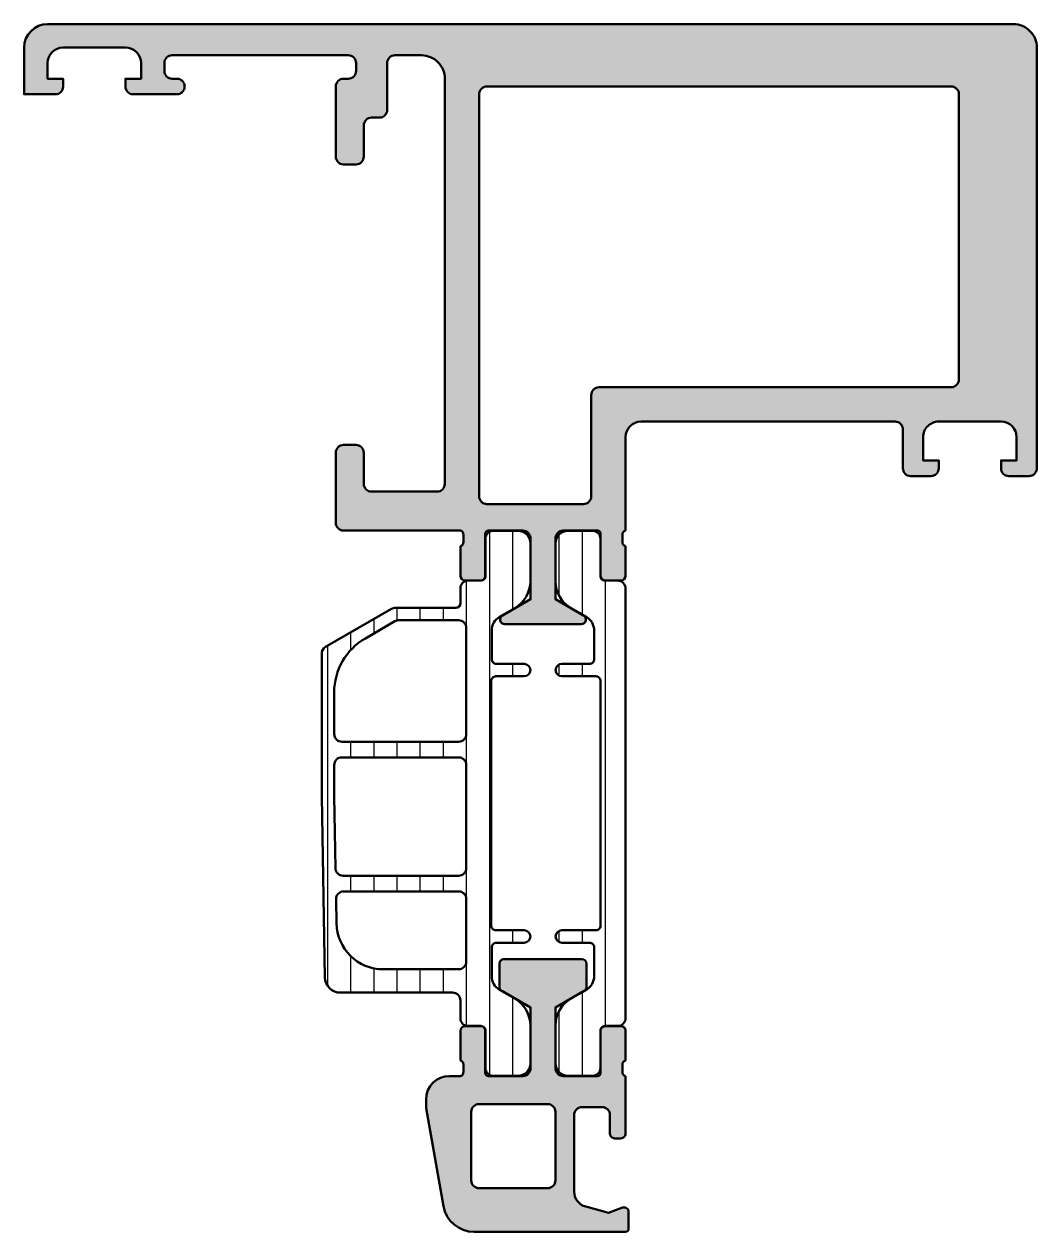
# Model space of a CAD drawing. Extents: x -38.8 to 26.2, y 0 to 77.5.
import ezdxf

# ---------------------------------------------------------------- set-up
doc = ezdxf.new("R2010")
doc.units = 0
for name, color, linetype, lineweight in [('0S-Alu contour', 7, 'Continuous', 50), ('0S-Alu hatch', 252, 'Continuous', 25), ('0S-Plastic contour', 254, 'Continuous', 50), ('0S-Plastic hatch', 253, 'Continuous', 25)]:
    doc.layers.add(name, color=color, linetype=linetype, lineweight=lineweight)
pattern_1 = [(90, (0, 0), (-1.4859, 0), [])]

# ---------------------------------------------------------------- blocks, each defined once
blk = doc.blocks.new('357640__3C676432_EEFC_416C_A0C7_E4849C7FB77A_')
at = {"layer": '0S-Alu hatch'}
h = blk.add_hatch(color=256, dxfattribs=at)
edge = h.paths.add_edge_path()
edge.add_line((-12.99998698017586, 8.500011915970035), (-12.99998746797731, 7.939804591050105))
edge.add_line((-12.99998746797731, 7.939804591050105), (-11.89140921859464, 1.652714777501614))
edge.add_arc((-9.921793427831714, 2.00000951799906), 1.999999999999967, 189.9999530246873, 269.9999438409196)
edge.add_line((-9.92179538815343, 9.5180000543e-06), (-0.199994400700092, -1.09287726e-08))
edge.add_arc((-0.1999942046679166, 0.1999999890711308), 0.1999999999999994, 269.9999438409185, 360.0000483193646)
edge.add_line((5.7953320117e-06, 0.2000001577112002), (6.698890445e-06, 1.271541541031425))
edge.add_arc((-0.2999933011094384, 1.271541794001066), 0.2999999999999901, 359.9999516881788, 470.001608166355)
edge.add_line((-0.4026072565974648, 1.553446700200117), (-1.299993740890286, 1.22679620661222))
edge.add_line((-1.299993740890286, 1.22679620661222), (-2.759081968120263, 1.617757718784204))
edge.add_ellipse((-2.500262923017729, 2.583683545073313), major_axis=(-1.000000000000042, 0), ratio=1, start_angle=-4.9885519899817155e-05, end_angle=74.99999999999989, ccw=False)
edge.add_line((-3.500262923017392, 2.583684415739885), (-3.500258579832816, 7.500027988619265))
edge.add_ellipse((-3.000258579833158, 7.500027553243569), major_axis=(-0.4999999999998485, 0), ratio=1, start_angle=269.99995010963244, end_angle=359.99995011448, ccw=False)
edge.add_line((-3.000258144457568, 8.000027553243228), (-1.699987415534764, 8.000026421030284))
edge.add_ellipse((-1.699987850910552, 7.500026421030497), major_axis=(-0.4999999999999764, 0), ratio=1, start_angle=180.0000498928255, end_angle=269.9999501096096, ccw=False)
edge.add_line((-1.199987850910765, 7.500026856427536), (-1.199988896149996, 6.299638640795976))
edge.add_arc((-0.9001596891117316, 6.299625952192556), 0.2998292073067519, 179.9975752747276, 269.999950109574)
edge.add_line((-0.900159950188673, 5.999796744885918), (-0.4999891572372377, 5.999796396437361))
edge.add_arc((-0.4999888960123826, 6.299796396437244), 0.2999999999999972, 269.9999501097277, 360.0000498928255)
edge.add_line((-0.1999888960124992, 6.299796657675467), (-0.1999856740877135, 9.999961334815225))
edge.add_ellipse((-0.1211477905525768, 10.26748680312643), major_axis=(-0.2789001399702585, 0), ratio=1, start_angle=-1.1645893691609785, end_angle=73.5801235853803, ccw=False)
edge.add_line((-0.3999903196888371, 10.27315531442337), (-0.399990319727209, 10.72744582505041))
edge.add_ellipse((-0.1211222240848215, 10.73310648455091), major_axis=(-0.278925541736845, 0), ratio=1, start_angle=-73.57540543989722, end_angle=1.1628700777056906, ccw=False)
edge.add_line((-0.1999893197500742, 11.00064982506703), (-0.199989319909946, 12.89996631444904))
edge.add_arc((-0.4999893199101991, 12.89996631442399), 0.3000000000002529, 0, 90.00000000484599)
edge.add_line((-0.4999893199355725, 13.19996631442424), (-1.499989319934648, 13.19996631434011))
edge.add_arc((-1.499989319909673, 12.89996631433952), 0.300000000000594, 90.00000000476997, 180)
edge.add_line((-1.799989319910267, 12.89996631433952), (-1.799989319682069, 10.20000225585406))
edge.add_ellipse((-1.999989319681986, 10.20000225583716), major_axis=(-0.1999999999999176, 0), ratio=1, start_angle=89.9999487054614, end_angle=180, ccw=False)
edge.add_line((-1.999989498733704, 10.00000225583732), (-4.200004510540324, 10.00000422541953))
edge.add_ellipse((-4.200003693689744, 10.50000409759215), major_axis=(-0.4999998721732901, 0), ratio=1, start_angle=-7.174747167937312e-05, end_angle=89.9999063957946, ccw=False)
edge.add_line((-4.700003565862642, 10.5000047237068), (-4.700000169898423, 14.40004237939698))
edge.add_line((-4.700000169898423, 14.40004237939698), (-2.849982675475253, 15.46814832993479))
edge.add_arc((-2.999982449247035, 15.72795608168221), 0.2999999999993946, 299.9999501096179, 360.0000234127089)
edge.add_line((-2.699982449247665, 15.72795620427087), (-2.699983050218712, 17.20000333633967))
edge.add_arc((-2.99998305021878, 17.20000321384615), 0.3000000000000932, 2.33815542528e-05, 89.99995010956076)
edge.add_line((-2.999982788993051, 17.50000321384613), (-7.999982788990706, 17.50000756760384))
edge.add_arc((-7.999983050216261, 17.20000756760405), 0.2999999999999119, 89.999950109594, 179.9999765872911)
edge.add_line((-8.299983050216149, 17.2000076901927), (-8.299982449242265, 15.72795307136004))
edge.add_arc((-7.999982449242626, 15.72795319385395), 0.2999999999996634, 180.0000234127089, 239.9999501096357)
edge.add_line((-8.149982675470177, 15.46814570333167), (-6.299979583949387, 14.40004377258184))
edge.add_line((-6.299979583949387, 14.40004377258184), (-6.299982979913622, 10.50000597383635))
edge.add_ellipse((-6.799982614255867, 10.5000061707933), major_axis=(-0.4999996343422841, 0), ratio=1, start_angle=89.99995010902762, end_angle=179.9999774274132, ccw=False)
edge.add_line((-6.799983049636416, 10.0000065364512), (-8.999989663148554, 10.00000859850652))
edge.add_ellipse((-8.999989491290346, 10.20000842689856), major_axis=(-0.1999998283921115, 0), ratio=1, start_angle=0, end_angle=89.99995076620792, ccw=False)
edge.add_line((-9.199989319682455, 10.20000842689856), (-9.19998931991028, 12.89996653003281))
edge.add_arc((-9.499989319910563, 12.89996653000693), 0.3000000000002849, 0, 90.00000000490842)
edge.add_line((-9.499989319936265, 13.19996653000722), (-10.49998931993577, 13.19996652992286))
edge.add_arc((-10.4999893199101, 12.89996652992295), 0.2999999999999119, 90.00000000490365, 180)
edge.add_line((-10.79998931991001, 12.89996652992295), (-10.79998931974996, 11.00065004051512))
edge.add_ellipse((-10.87885641537026, 10.73310669998552), major_axis=(-0.2789255417370709, 0), ratio=1, start_angle=178.8371299319512, end_angle=253.5754054495378, ccw=False)
edge.add_line((-10.59998831972669, 10.72744604053201), (-10.59998831968843, 10.27315552990501))
edge.add_ellipse((-10.87940851828796, 10.26744081082263), major_axis=(-0.2794786313827805, 0), ratio=1, start_angle=106.88458253819871, end_angle=181.171653461347, ccw=False)
edge.add_line((-10.79823542588508, 10.00001000768031), (-11.49998569304817, 10.00001060984206))
edge.add_arc((-11.49998698017642, 8.500010609842604), 1.500000000000012, 89.9999508353224, 179.9999501071745)
edge = h.paths.add_edge_path()
edge.add_line((-10.10026223700956, 3.300008367844398), (-10.10025840568036, 7.700033735579637))
edge.add_ellipse((-9.600466176886208, 7.700241071573643), major_axis=(-0.4997922718002397, 0), ratio=1, start_angle=-90.02381396960482, end_angle=0.02376883039397626, ccw=False)
edge.add_line((-9.600258447141925, 8.200033300204298), (-5.200257970306395, 8.20002946889664))
edge.add_ellipse((-5.200050634363364, 7.70023723985389), major_axis=(-0.4997922720488109, 0), ratio=1, start_angle=179.9761313946628, end_angle=270.02376882453405, ccw=False)
edge.add_line((-4.70025840568245, 7.700029033520806), (-4.700262237011596, 3.300003665785409))
edge.add_ellipse((-5.200016920064939, 3.299759736995582), major_axis=(-0.4997547425838017, 0), ratio=1, start_angle=89.97182503693568, end_angle=180.0279658991158, ccw=False)
edge.add_line((-5.200262672386763, 2.800005054835627), (-9.600262672384728, 2.800008886143073))
edge.add_ellipse((-9.600507554382176, 3.299763568729858), major_axis=(-0.4997547425834098, 0), ratio=1, start_angle=-0.02806567993087583, end_angle=90.0280751822811, ccw=False)
at = {"layer": '0S-Alu contour', "color": 7}
for points in [[(-8.299983050216149, 17.2000076901927), (-8.299982449242265, 15.72795307136004)], [(-2.999982788993051, 17.50000321384613), (-7.999982788990706, 17.50000756760384)], [(-2.699982449247665, 15.72795620427087), (-2.699983050218712, 17.20000333633967)], [(-8.149982675470177, 15.46814570333167), (-6.299979583949387, 14.40004377258184), (-6.299982979913622, 10.50000597383635)], [(-4.700003565862642, 10.5000047237068), (-4.700000169898423, 14.40004237939698), (-2.849982675475253, 15.46814832993479)], [(-9.499989319936265, 13.19996653000722), (-10.49998931993577, 13.19996652992286)], [(-0.4999893199355725, 13.19996631442424), (-1.499989319934648, 13.19996631434011)], [(-10.79998931991001, 12.89996652992295), (-10.79998931974996, 11.00065004051512)], [(-9.199989319682455, 10.20000842689856), (-9.19998931991028, 12.89996653003281)], [(-1.799989319910267, 12.89996631433952), (-1.799989319682069, 10.20000225585406)], [(-0.1999893197500742, 11.00064982506703), (-0.199989319909946, 12.89996631444904)], [(-10.59998831972669, 10.72744604053201), (-10.59998831968843, 10.27315552990501)], [(-0.3999903196888371, 10.27315531442337), (-0.399990319727209, 10.72744582505041)], [(-10.79823542588508, 10.00001000768031), (-11.49998569304817, 10.00001060984206)], [(-6.799983049636416, 10.0000065364512), (-8.999989663148554, 10.00000859850652)], [(-1.999989498733704, 10.00000225583732), (-4.200004510540324, 10.00000422541953)], [(-0.1999888960124992, 6.299796657675467), (-0.1999856740877135, 9.999961334815225)], [(-12.99998698017586, 8.500011915970035), (-12.99998746797731, 7.939804591050105), (-11.89140921859464, 1.652714777501614)], [(-9.600258447141925, 8.200033300204298), (-5.200257970306395, 8.20002946889664)], [(-3.000258144457568, 8.000027553243228), (-1.699987415534764, 8.000026421030284)], [(-10.10026223700956, 3.300008367844398), (-10.10025840568036, 7.700033735579637)], [(-4.70025840568245, 7.700029033520806), (-4.700262237011596, 3.300003665785409)], [(-3.500262923017392, 2.583684415739885), (-3.500258579832816, 7.500027988619265)], [(-1.199987850910765, 7.500026856427536), (-1.199988896149996, 6.299638640795976)], [(-0.900159950188673, 5.999796744885918), (-0.4999891572372377, 5.999796396437361)], [(-5.200262672386763, 2.800005054835627), (-9.600262672384728, 2.800008886143073)], [(-0.4026072565974648, 1.553446700200117), (-1.299993740890286, 1.22679620661222), (-2.759081968120263, 1.617757718784204)], [(5.7953320117e-06, 0.2000001577112002), (6.698890445e-06, 1.271541541031425)], [(-9.92179538815343, 9.5180000543e-06), (-0.199994400700092, -1.09287726e-08)]]:
    blk.add_lwpolyline(points, dxfattribs=at)
for centre, radius, start, end in [((-7.999983050216261, 17.20000756760405), 0.2999999999999119, 89.999950109594, 179.9999765872911), ((-2.99998305021878, 17.20000321384615), 0.3000000000000932, 2.33815542528e-05, 89.99995010956076), ((-7.999982449242626, 15.72795319385395), 0.2999999999996634, 180.0000234127089, 239.9999501096357), ((-2.999982449247035, 15.72795608168221), 0.2999999999993946, 299.9999501096179, 2.34127089025e-05), ((-10.4999893199101, 12.89996652992295), 0.2999999999999119, 90.00000000490365, 180), ((-9.499989319910563, 12.89996653000693), 0.3000000000002849, 0, 90.00000000490842), ((-1.499989319909673, 12.89996631433952), 0.300000000000594, 90.00000000476997, 180), ((-0.4999893199101991, 12.89996631442399), 0.3000000000002529, 0, 90.00000000484599), ((-11.49998698017642, 8.500010609842604), 1.500000000000012, 89.9999508353224, 179.9999501071745), ((-0.9001596891117316, 6.299625952192556), 0.2998292073067519, 179.9975752747276, 269.999950109574), ((-0.4999888960123826, 6.299796396437244), 0.2999999999999972, 269.9999501097277, 4.98928254792e-05), ((-9.921793427831714, 2.00000951799906), 1.999999999999967, 189.9999530246873, 269.9999438409196), ((-0.2999933011094384, 1.271541794001066), 0.2999999999999901, 359.9999516881788, 110.001608166355), ((-0.1999942046679166, 0.1999999890711308), 0.1999999999999994, 269.9999438409185, 4.8319364578e-05)]:
    blk.add_arc(centre, radius, start, end, dxfattribs=at)
at = {"layer": '0S-Alu contour', "color": 7, "extrusion": (0, 0, -1)}
for centre, radius, start, end in [((10.87885641537026, 10.73310669998552), 0.2789255417370709, 106.4245945504622, 181.1628700680489), ((0.1211222240848215, 10.73310648455091), 0.278925541736845, 358.8371299222943, 73.57540543989718), ((10.87940851828796, 10.26744081082263), 0.2794786313827805, 178.828346538653, 253.1154174618013), ((8.999989491290346, 10.20000842689856), 0.1999998283921115, 270.0000492337921, 0), ((6.799982614255867, 10.5000061707933), 0.4999996343422841, 180.0000225725868, 270.0000498909724), ((4.200003693689744, 10.50000409759215), 0.4999998721732901, 270.0000936042054, 7.17474717217e-05), ((1.999989319681986, 10.20000225583716), 0.1999999999999176, 180, 270.0000512945386), ((0.1211477905525768, 10.26748680312643), 0.2789001399702585, 286.4198764146197, 1.164589369160962), ((9.600466176886208, 7.700241071573643), 0.4997922718002397, 359.976231169606, 90.02381396960484), ((5.200050634363364, 7.70023723985389), 0.4997922720488109, 89.97623117546598, 180.0238686053373), ((3.000258579833158, 7.500027553243569), 0.4999999999998485, 4.98855199919e-05, 90.00004989036758), ((1.699987850910552, 7.500026421030497), 0.4999999999999764, 90.00004989039039, 179.9999501071745), ((9.600507554382176, 3.299763568729858), 0.4997547425834098, 269.9719248177189, 0.0280656799309113), ((5.200016920064939, 3.299759736995582), 0.4997547425838017, 179.9720341008842, 270.0281749630643), ((2.500262923017729, 2.583683545073313), 1.000000000000042, 285.0000000000001, 4.98855199919e-05)]:
    blk.add_arc(centre, radius, start, end, dxfattribs=at)
blk = doc.blocks.new('244849__A575A9E8_3A5A_490C_9553_B9A390451B22___0E750686_03B6_4AE9_A3BA_5685B6E2455A_')
at = {"layer": '0S-Plastic hatch'}
h = blk.add_hatch(dxfattribs=at)
h.set_pattern_fill('ANSI31', color=256, scale=0.4680000000000001, angle=45, style=0)
h.set_pattern_definition(pattern_1)
edge = h.paths.add_edge_path()
edge.add_line((-1.799989319660767, 35.34984450587773), (-1.799989319660767, 19.65016638897626))
edge.add_ellipse((-2.099983725031123, 19.65016638897627), major_axis=(-0.2999944053703558, 0), ratio=1, start_angle=89.9991258755677, end_angle=180, ccw=False)
edge.add_line((-2.099988301850594, 19.35017198364083), (-4.28999313340735, 19.35016451969996))
edge.add_arc((-4.289991776347861, 18.95017062321788), 0.3999938964843749, 90.00019438741926, 270.0001943874192)
edge.add_line((-4.289990419288372, 18.55017672673581), (-2.512002491712991, 18.55018286699359))
edge.add_ellipse((-2.512001473903005, 18.25018286699522), major_axis=(-0.3000000000001037, 0), ratio=1, start_angle=180.0001943868418, end_angle=270.00019438738843, ccw=False)
edge.add_line((-2.212001473904628, 18.25018388480234), (-2.211998669047822, 16.40488966657733))
edge.add_ellipse((-3.211998669041939, 16.40488627387705), major_axis=(-0.9999999999998719, 0), ratio=1, start_angle=120.00019438741259, end_angle=180.0001943868418, ccw=False)
edge.add_line((-2.711995730880169, 15.53886256644789), (-3.690055152552581, 14.97417527170316))
edge.add_arc((-2.690049276228918, 13.24212785684452), 2.000000000000089, 120.0001943874109, 180)
edge.add_line((-4.690049276229008, 13.24212785684452), (-4.690049276228982, 10.81000591136701))
edge.add_arc((-3.890049276229028, 10.81000591136698), 0.7999999999999546, 180, 270.0000000000046)
edge.add_line((-3.890049276228964, 10.01000591136703), (-2.309954240099912, 10.01000591136701))
edge.add_arc((-2.309954240099877, 10.51000591136701), 0.5, 269.9999999999959, 360.0012329561579)
edge.add_line((-1.809954240215645, 10.51001667093926), (-1.810005670318837, 12.90999945562393))
edge.add_ellipse((-1.510005670388295, 12.91000591136701), major_axis=(-0.3000000000000027, 0), ratio=1, start_angle=-89.99999999999858, end_angle=0.0012329561578781068, ccw=False)
edge.add_line((-1.510005670388302, 13.21000591136701), (-0.6999972246918631, 13.210005911367))
edge.add_arc((-0.6999972246918205, 13.71002170882453), 0.5000157974575217, 269.9999999999951, 360.4552319797584)
edge.add_line((-0.1999972095856378, 13.71399444099502), (-0.1999814297449731, 41.28600133289947))
edge.add_arc((-0.6999972246918418, 41.28997419044813), 0.5000315777962939, 359.5447680202393, 449.9999999999959)
edge.add_line((-0.6999972246918063, 41.79000576824443), (-1.510005670388288, 41.79000576824441))
edge.add_ellipse((-1.510005670388288, 42.09000576824443), major_axis=(-0.3000000000000256, 0), ratio=1, start_angle=-0.0012329561578781068, end_angle=90, ccw=False)
edge.add_line((-1.810005670318852, 42.09001222398778), (-1.809954240215631, 44.48999500867258))
edge.add_arc((-2.309954240099912, 44.49000576824444), 0.5000000000000494, 359.9987670438421, 449.9999999999976)
edge.add_line((-2.309954240099891, 44.99000576824449), (-3.890049276228971, 44.99000576824447))
edge.add_arc((-3.890049276228957, 44.19000576824446), 0.8000000000000113, 90.00000000000102, 180)
edge.add_line((-4.690049276228968, 44.19000576824446), (-4.690049276228997, 41.75788382276687))
edge.add_arc((-2.690049276229039, 41.75788382276685), 1.999999999999957, 180, 239.999805612592)
edge.add_line((-3.690055152552548, 40.02583640790827), (-2.711995730880204, 39.46114911316357))
edge.add_ellipse((-3.211998669041875, 38.59512540573443), major_axis=(-0.9999999999998109, 0), ratio=1, start_angle=179.9998056131583, end_angle=239.9998056125919, ccw=False)
edge.add_line((-2.211998669047819, 38.59512201304402), (-2.212001473904578, 36.74982701004863))
edge.add_ellipse((-2.512001473902927, 36.74982802785871), major_axis=(-0.3000000000000753, 0), ratio=1, start_angle=89.99980561259531, end_angle=179.9998056131583, ccw=False)
edge.add_line((-2.512002491712998, 36.44982802786036), (-4.289990419288351, 36.4498341681182))
edge.add_arc((-4.289991776347854, 36.04984027163613), 0.3999938964843678, 89.99980561257871, 269.9998056125787)
edge.add_line((-4.289993133407357, 35.64984637515407), (-2.099988301850601, 35.64983891121322))
edge.add_ellipse((-2.099983725031215, 35.34984450587771), major_axis=(-0.2999944053704236, 0), ratio=1, start_angle=180, end_angle=270.000874124416, ccw=False)
at = {"layer": '0S-Plastic contour', "color": 7}
for points in [[(-2.309954240099891, 44.99000576824449), (-3.890049276228971, 44.99000576824447)], [(-4.690049276228968, 44.19000576824446), (-4.690049276228997, 41.75788382276687)], [(-1.810005670318852, 42.09001222398778), (-1.809954240215631, 44.48999500867258)], [(-0.6999972246918063, 41.79000576824443), (-1.510005670388288, 41.79000576824441)], [(-0.1999972095856378, 13.71399444099502), (-0.1999814297449731, 41.28600133289947)], [(-3.690055152552548, 40.02583640790827), (-2.711995730880204, 39.46114911316357)], [(-2.211998669047819, 38.59512201304402), (-2.212001473904578, 36.74982701004863)], [(-2.512002491712998, 36.44982802786036), (-4.289990419288351, 36.4498341681182)], [(-4.289993133407357, 35.64984637515407), (-2.099988301850601, 35.64983891121322)], [(-1.799989319660767, 35.34984450587773), (-1.799989319660767, 19.65016638897626)], [(-2.099988301850594, 19.35017198364083), (-4.28999313340735, 19.35016451969996)], [(-4.289990419288372, 18.55017672673581), (-2.512002491712991, 18.55018286699359)], [(-2.212001473904628, 18.25018388480234), (-2.211998669047822, 16.40488966657733)], [(-2.711995730880169, 15.53886256644789), (-3.690055152552581, 14.97417527170316)], [(-4.690049276229008, 13.24212785684452), (-4.690049276228982, 10.81000591136701)], [(-1.510005670388302, 13.21000591136701), (-0.6999972246918631, 13.210005911367)], [(-1.809954240215645, 10.51001667093926), (-1.810005670318837, 12.90999945562393)], [(-3.890049276228964, 10.01000591136703), (-2.309954240099912, 10.01000591136701)]]:
    blk.add_lwpolyline(points, dxfattribs=at)
for centre, radius, start, end in [((-3.890049276228957, 44.19000576824446), 0.8000000000000113, 90.00000000000102, 180), ((-2.309954240099912, 44.49000576824444), 0.5000000000000494, 359.9987670438421, 89.99999999999756), ((-2.690049276229039, 41.75788382276685), 1.999999999999957, 180, 239.999805612592), ((-0.6999972246918418, 41.28997419044813), 0.5000315777962939, 359.5447680202393, 89.99999999999594), ((-4.289991776347854, 36.04984027163613), 0.3999938964843678, 89.99980561257871, 269.9998056125787), ((-4.289991776347861, 18.95017062321788), 0.3999938964843749, 90.00019438741926, 270.0001943874192), ((-2.690049276228918, 13.24212785684452), 2.000000000000089, 120.0001943874109, 180), ((-0.6999972246918205, 13.71002170882453), 0.5000157974575217, 269.9999999999951, 0.4552319797584004), ((-3.890049276229028, 10.81000591136698), 0.7999999999999546, 180, 270.0000000000046), ((-2.309954240099877, 10.51000591136701), 0.5, 269.9999999999959, 0.0012329561579005)]:
    blk.add_arc(centre, radius, start, end, dxfattribs=at)
at = {"layer": '0S-Plastic contour', "color": 7, "extrusion": (0, 0, -1)}
for centre, radius, start, end in [((1.510005670388288, 42.09000576824443), 0.3000000000000256, 270, 0.0012329561579005), ((3.211998669041875, 38.59512540573443), 0.9999999999998109, 120.0001943874081, 180.0001943868418), ((2.512001473902927, 36.74982802785871), 0.3000000000000753, 180.0001943868418, 270.0001943874047), ((2.099983725031215, 35.34984450587771), 0.2999944053704236, 89.99912587558399, 180), ((2.099983725031123, 19.65016638897627), 0.2999944053703558, 180, 270.0008741244323), ((2.512001473903005, 18.25018286699522), 0.3000000000001037, 89.9998056126116, 179.9998056131582), ((3.211998669041939, 16.40488627387705), 0.9999999999998719, 179.9998056131582, 239.9998056125874), ((1.510005670388295, 12.91000591136701), 0.3000000000000027, 359.9987670438421, 89.99999999999864)]:
    blk.add_arc(centre, radius, start, end, dxfattribs=at)
blk = doc.blocks.new('244849__50AFACBF_0E68_48B9_AF19_5C3600F1C4E3___7E27CC26_9487_454B_B618_CE1654FEB45B_')
at = {"layer": '0S-Plastic hatch'}
h = blk.add_hatch(dxfattribs=at)
h.set_pattern_fill('ANSI31', color=256, scale=0.4680000000000001, angle=45, style=0)
h.set_pattern_definition(pattern_1)
edge = h.paths.add_edge_path()
edge.add_line((-19.70052564879671, 37.1044998614461), (-19.70052564879671, 27.9494800937633))
edge.add_line((-19.70052564879671, 27.9494800937633), (-19.49282995111024, 16.33160569799352))
edge.add_arc((-18.49298971093206, 16.34948009645789), 1.000000000000012, 181.0241821349763, 269.9999982466132)
edge.add_line((-18.49298974153443, 15.34948009645788), (-11.3004913845053, 15.34947987635027))
edge.add_ellipse((-11.30049139980767, 14.84947987635029), major_axis=(-0.499999999999986, 0), ratio=1, start_angle=180, end_angle=269.99999824647847, ccw=False)
edge.add_line((-10.80049139980768, 14.84947987635029), (-10.80049139980764, 13.71337602779894))
edge.add_arc((-10.30048317022033, 13.70940323036057), 0.5000240121979318, 179.5447680202392, 269.9999999999986)
edge.add_line((-10.30048317022035, 13.20937921816264), (-9.490474724523933, 13.20937921816264))
edge.add_ellipse((-9.490474724523889, 12.90937921816261), major_axis=(-0.3000000000000256, 0), ratio=1, start_angle=179.9987670438422, end_angle=270.0000000000088, ccw=False)
edge.add_line((-9.190474724593324, 12.90937276241926), (-9.190526154696585, 10.50938997773451))
edge.add_arc((-8.690526154812297, 10.5093792181627), 0.5000000000000565, 179.9987670438421, 270.0000000000041)
edge.add_line((-8.69052615481226, 10.00937921816265), (-7.110431118683209, 10.0093792181627))
edge.add_arc((-7.11043111868317, 10.80937921816266), 0.7999999999999546, 269.9999999999972, 360)
edge.add_line((-6.310431118683215, 10.80937921816266), (-6.310431118683283, 13.24150116364015))
edge.add_arc((-8.310431118683201, 13.24150116364029), 1.999999999999918, 0, 59.99980561258627)
edge.add_line((-7.31042524235954, 14.97354857849874), (-8.288484664032012, 15.53823587324356))
edge.add_ellipse((-7.788481725870383, 16.40425958067267), major_axis=(-0.9999999999997589, 0), ratio=1, start_angle=-0.00019438684182659927, end_angle=59.99980561259298, ccw=False)
edge.add_line((-8.788481725864386, 16.40426297336308), (-8.788478921007666, 18.24955797635843))
edge.add_ellipse((-8.488478921009303, 18.24955695854825), major_axis=(-0.3000000000000895, 0), ratio=1, start_angle=269.9998056125831, end_angle=359.99980561315823, ccw=False)
edge.add_line((-8.488477903199168, 18.54955695854662), (-6.710489975623872, 18.54955081828879))
edge.add_arc((-6.710488618564362, 18.94954471477089), 0.3999938964844033, 269.9998056125777, 449.9998056125776)
edge.add_line((-6.710487261504852, 19.34953861125299), (-8.520219348900952, 19.34954607519373))
edge.add_ellipse((-8.520223925720352, 19.64954048052922), major_axis=(-0.2999944053704093, 0), ratio=1, start_angle=0, end_angle=90.00087412441877, ccw=False)
edge.add_line((-8.82021833109076, 19.64954048052922), (-8.820218331090754, 35.3492178126734))
edge.add_ellipse((-8.520223925720366, 35.34921781267337), major_axis=(-0.2999944053703878, 0), ratio=1, start_angle=269.9991258755724, end_angle=360, ccw=False)
edge.add_line((-8.52021934890092, 35.64921221800884), (-6.710487261504859, 35.64921968194969))
edge.add_arc((-6.710488618564362, 36.04921357843179), 0.3999938964844033, 270.0001943874213, 450.0001943874212)
edge.add_line((-6.710489975623865, 36.44920747491389), (-8.48847790319925, 36.44920133465601))
edge.add_ellipse((-8.488478921009285, 36.74920133465429), major_axis=(-0.3000000000000042, 0), ratio=1, start_angle=0.00019438684182659927, end_angle=90.00019438739793, ccw=False)
edge.add_line((-8.788478921007563, 36.74920031684717), (-8.788481725864354, 38.59449531982969))
edge.add_ellipse((-7.788481725870227, 38.59449871253008), major_axis=(-0.9999999999998825, 0), ratio=1, start_angle=-59.99980561258502, end_angle=0.00019438684182659927, ccw=False)
edge.add_line((-8.288484664032037, 39.46052241995923), (-7.310425242359638, 40.02520971470383))
edge.add_arc((-8.31043111868317, 41.7572571295624), 1.999999999999962, 300.0001943874087, 360)
edge.add_line((-6.310431118683206, 41.7572571295624), (-6.31043111868319, 44.18937907504008))
edge.add_arc((-7.110431118683223, 44.18937907504006), 0.8000000000000326, 0, 89.99999999999974)
edge.add_line((-7.110431118683219, 44.9893790750401), (-8.690526154812243, 44.98937907504009))
edge.add_arc((-8.690526154812291, 44.48937907504007), 0.5000000000000142, 89.99999999999429, 180.0012329561579)
edge.add_line((-9.190526154696538, 44.48936831546784), (-9.190474724593411, 42.08938553078311))
edge.add_ellipse((-9.490474724523956, 42.08937907504004), major_axis=(-0.3000000000000062, 0), ratio=1, start_angle=89.99999999998852, end_angle=180.0012329561579, ccw=False)
edge.add_line((-9.490474724524017, 41.78937907504003), (-10.3004831702203, 41.78937907504004))
edge.add_arc((-10.30048317022038, 41.28934749724375), 0.5000315777962925, 89.99999999999064, 180.4552319797512)
edge.add_line((-10.80049896516725, 41.28537463969516), (-10.80049139980761, 40.34947986104802))
edge.add_ellipse((-11.10049139980764, 40.34947986104799), major_axis=(-0.3000000000000362, 0), ratio=1, start_angle=90.0000000000129, end_angle=180, ccw=False)
edge.add_line((-11.10049139980757, 40.04947986104795), (-14.96604686134996, 40.04947986104801))
edge.add_arc((-14.96604686135013, 39.54947986104818), 0.4999999999998366, 89.99999999998086, 119.9999999999812)
edge.add_line((-15.2160468613499, 39.98249256294034), (-19.45056042271983, 37.53749248474245))
edge.add_arc((-19.20052564879673, 37.10449986144592), 0.4999999999999771, 120.0046013551469, 180)
edge = h.paths.add_edge_path()
edge.add_ellipse((-14.90052564879713, 34.62213390230405), major_axis=(-3.999999999999609, 0), ratio=1, start_angle=299.9999999999986, end_angle=360, ccw=False)
edge.add_line((-16.90052564879685, 38.08623551744151), (-15.00175274783755, 39.18249256294038))
edge.add_ellipse((-14.75175274783775, 38.74947986104853), major_axis=(-0.4999999999995856, 0), ratio=1, start_angle=270.00000000000693, end_angle=300.0000000000013, ccw=False)
edge.add_line((-14.75175274783781, 39.24947986104811), (-10.92027916657197, 39.24947986104806))
edge.add_ellipse((-10.92027916657192, 38.74947986104805), major_axis=(-0.5000000000000071, 0), ratio=1, start_angle=180, end_angle=270.0000000000057, ccw=False)
edge.add_line((-10.42027916657191, 38.74947986104806), (-10.42027916657191, 31.94951114425271))
edge.add_ellipse((-10.92027916657182, 31.94951114425271), major_axis=(-0.4999999999999112, 0), ratio=1, start_angle=90.00000000000608, end_angle=180, ccw=False)
edge.add_line((-10.92027916657177, 31.4495111442528), (-18.40052564879666, 31.44951114425279))
edge.add_ellipse((-18.40052564879665, 31.94951114425288), major_axis=(-0.5000000000000889, 0), ratio=1, start_angle=0, end_angle=89.9999999999996, ccw=False)
edge.add_line((-18.90052564879674, 31.94951114425291), (-18.90052564879674, 34.62213390230405))
edge = h.paths.add_edge_path()
edge.add_line((-10.92027916657201, 22.84947987634857), (-18.31821038139114, 22.84947987634857))
edge.add_ellipse((-18.31821038139109, 23.34947987634861), major_axis=(-0.5000000000000427, 0), ratio=1, start_angle=1.0241821349770817, end_angle=89.99999999999432, ccw=False)
edge.add_line((-18.81813050148021, 23.34054267711642), (-18.90052564879671, 27.94948009376353))
edge.add_line((-18.90052564879671, 27.94948009376353), (-18.90052564879674, 29.94951114425287))
edge.add_ellipse((-18.40052564879681, 29.94951114425287), major_axis=(-0.499999999999929, 0), ratio=1, start_angle=269.9999999999951, end_angle=360, ccw=False)
edge.add_line((-18.40052564879677, 30.4495111442528), (-10.92027916657196, 30.44951114425285))
edge.add_ellipse((-10.92027916657204, 29.94951114425273), major_axis=(-0.5000000000001208, 0), ratio=1, start_angle=180, end_angle=269.999999999991, ccw=False)
edge.add_line((-10.42027916657191, 29.94951114425268), (-10.42027916657203, 23.34947987634853))
edge.add_ellipse((-10.92027916657199, 23.34947987634853), major_axis=(-0.499999999999961, 0), ratio=1, start_angle=89.9999999999971, end_angle=180, ccw=False)
edge = h.paths.add_edge_path()
edge.add_ellipse((-15.75524052715865, 19.84947987634862), major_axis=(-3.000000000000003, 0), ratio=1, start_angle=1.0241821349757174, end_angle=90.00000000000227, ccw=False)
edge.add_line((-18.75476124769316, 19.79585668095554), (-18.78239455475608, 21.34158099866178))
edge.add_ellipse((-18.28247443466697, 21.35051819789396), major_axis=(-0.5000000000000238, 0), ratio=1, start_angle=-90.00808070482799, end_angle=1.0241821349757174, ccw=False)
edge.add_line((-18.28240391721464, 21.85051819292127), (-10.9202791665718, 21.84947987634862))
edge.add_ellipse((-10.9202791665718, 21.34947987634885), major_axis=(-0.4999999999997727, 0), ratio=1, start_angle=180, end_angle=270, ccw=False)
edge.add_line((-10.42027916657203, 21.34947987634885), (-10.42027916657211, 17.34947987634871))
edge.add_ellipse((-10.92027916657204, 17.34947987634871), major_axis=(-0.4999999999999219, 0), ratio=1, start_angle=89.99999999999591, end_angle=180, ccw=False)
edge.add_line((-10.92027916657207, 16.84947987634879), (-15.75524052715853, 16.84947987634862))
at = {"layer": '0S-Alu contour', "color": 7}
for points in [[(-16.90052564879685, 38.08623551744151), (-15.00175274783755, 39.18249256294038)], [(-14.75175274783781, 39.24947986104811), (-10.92027916657197, 39.24947986104806)], [(-10.42027916657191, 38.74947986104806), (-10.42027916657191, 31.94951114425271)], [(-18.90052564879674, 31.94951114425291), (-18.90052564879674, 34.62213390230405)], [(-10.92027916657177, 31.4495111442528), (-18.40052564879666, 31.44951114425279)], [(-18.40052564879677, 30.4495111442528), (-10.92027916657196, 30.44951114425285)], [(-18.81813050148021, 23.34054267711642), (-18.90052564879671, 27.94948009376353), (-18.90052564879674, 29.94951114425287)], [(-10.42027916657191, 29.94951114425268), (-10.42027916657203, 23.34947987634853)], [(-10.92027916657201, 22.84947987634857), (-18.31821038139114, 22.84947987634857)], [(-18.28240391721464, 21.85051819292127), (-10.9202791665718, 21.84947987634862)], [(-18.75476124769316, 19.79585668095554), (-18.78239455475608, 21.34158099866178)], [(-10.42027916657203, 21.34947987634885), (-10.42027916657211, 17.34947987634871)], [(-10.92027916657207, 16.84947987634879), (-15.75524052715853, 16.84947987634862)]]:
    blk.add_lwpolyline(points, dxfattribs=at)
at = {"layer": '0S-Alu contour', "color": 7, "extrusion": (0, 0, -1)}
for centre, radius, start, end in [((14.75175274783775, 38.74947986104853), 0.4999999999995856, 59.99999999999867, 89.99999999999308), ((10.92027916657192, 38.74947986104805), 0.5000000000000071, 89.99999999999429, 180), ((14.90052564879713, 34.62213390230405), 3.999999999999609, 0, 60.00000000000141), ((18.40052564879665, 31.94951114425288), 0.5000000000000889, 270.0000000000004, 0), ((10.92027916657182, 31.94951114425271), 0.4999999999999112, 180, 269.9999999999939), ((18.40052564879681, 29.94951114425287), 0.499999999999929, 0, 90.00000000000487), ((10.92027916657204, 29.94951114425273), 0.5000000000001208, 90.00000000000895, 180), ((18.31821038139109, 23.34947987634861), 0.5000000000000427, 270.0000000000057, 358.9758178650229), ((10.92027916657199, 23.34947987634853), 0.499999999999961, 180, 270.0000000000029), ((18.28247443466697, 21.35051819789396), 0.5000000000000238, 358.9758178650243, 90.00808070482813), ((10.9202791665718, 21.34947987634885), 0.4999999999997727, 90, 180), ((15.75524052715865, 19.84947987634862), 3.000000000000003, 269.9999999999977, 358.9758178650243), ((10.92027916657204, 17.34947987634871), 0.4999999999999219, 180, 270.0000000000041)]:
    blk.add_arc(centre, radius, start, end, dxfattribs=at)
at = {"layer": '0S-Plastic contour', "color": 7}
for points in [[(-7.110431118683219, 44.9893790750401), (-8.690526154812243, 44.98937907504009)], [(-9.190526154696538, 44.48936831546784), (-9.190474724593411, 42.08938553078311)], [(-6.310431118683206, 41.7572571295624), (-6.31043111868319, 44.18937907504008)], [(-10.80049896516725, 41.28537463969516), (-10.80049139980761, 40.34947986104802)], [(-9.490474724524017, 41.78937907504003), (-10.3004831702203, 41.78937907504004)], [(-15.2160468613499, 39.98249256294034), (-19.45056042271983, 37.53749248474245)], [(-11.10049139980757, 40.04947986104795), (-14.96604686134996, 40.04947986104801)], [(-8.288484664032037, 39.46052241995923), (-7.310425242359638, 40.02520971470383)], [(-8.788478921007563, 36.74920031684717), (-8.788481725864354, 38.59449531982969)], [(-19.70052564879671, 37.1044998614461), (-19.70052564879671, 27.9494800937633), (-19.49282995111024, 16.33160569799352)], [(-6.710489975623865, 36.44920747491389), (-8.48847790319925, 36.44920133465601)], [(-8.82021833109076, 19.64954048052922), (-8.820218331090754, 35.3492178126734)], [(-8.52021934890092, 35.64921221800884), (-6.710487261504859, 35.64921968194969)], [(-6.710487261504852, 19.34953861125299), (-8.520219348900952, 19.34954607519373)], [(-8.788481725864386, 16.40426297336308), (-8.788478921007666, 18.24955797635843)], [(-8.488477903199168, 18.54955695854662), (-6.710489975623872, 18.54955081828879)], [(-7.31042524235954, 14.97354857849874), (-8.288484664032012, 15.53823587324356)], [(-18.49298974153443, 15.34948009645788), (-11.3004913845053, 15.34947987635027)], [(-10.80049139980768, 14.84947987635029), (-10.80049139980764, 13.71337602779894)], [(-10.30048317022035, 13.20937921816264), (-9.490474724523933, 13.20937921816264)], [(-6.310431118683215, 10.80937921816266), (-6.310431118683283, 13.24150116364015)], [(-9.190474724593324, 12.90937276241926), (-9.190526154696585, 10.50938997773451)], [(-8.69052615481226, 10.00937921816265), (-7.110431118683209, 10.0093792181627)]]:
    blk.add_lwpolyline(points, dxfattribs=at)
for centre, radius, start, end in [((-8.690526154812291, 44.48937907504007), 0.5000000000000142, 89.99999999999429, 180.0012329561579), ((-7.110431118683223, 44.18937907504006), 0.8000000000000326, 0, 89.99999999999974), ((-10.30048317022038, 41.28934749724375), 0.5000315777962925, 89.99999999999064, 180.4552319797512), ((-8.31043111868317, 41.7572571295624), 1.999999999999962, 300.0001943874087, 0), ((-14.96604686135013, 39.54947986104818), 0.4999999999998366, 89.99999999998086, 119.9999999999812), ((-19.20052564879673, 37.10449986144592), 0.4999999999999771, 120.0046013551469, 180), ((-6.710488618564362, 36.04921357843179), 0.3999938964844033, 270.0001943874213, 90.00019438742127), ((-6.710488618564362, 18.94954471477089), 0.3999938964844033, 269.9998056125777, 89.99980561257769), ((-18.49298971093206, 16.34948009645789), 1.000000000000012, 181.0241821349763, 269.9999982466132), ((-8.310431118683201, 13.24150116364029), 1.999999999999918, 0, 59.99980561258627), ((-10.30048317022033, 13.70940323036057), 0.5000240121979318, 179.5447680202392, 269.9999999999986), ((-8.690526154812297, 10.5093792181627), 0.5000000000000565, 179.9987670438421, 270.0000000000041), ((-7.11043111868317, 10.80937921816266), 0.7999999999999546, 269.9999999999972, 0)]:
    blk.add_arc(centre, radius, start, end, dxfattribs=at)
at = {"layer": '0S-Plastic contour', "color": 7, "extrusion": (0, 0, -1)}
for centre, radius, start, end in [((9.490474724523956, 42.08937907504004), 0.3000000000000062, 179.9987670438421, 270.0000000000115), ((11.10049139980764, 40.34947986104799), 0.3000000000000362, 180, 269.9999999999871), ((7.788481725870227, 38.59449871253008), 0.9999999999998825, 359.9998056131582, 59.99980561258503), ((8.488478921009285, 36.74920133465429), 0.3000000000000042, 269.9998056126021, 359.9998056131582), ((8.520223925720366, 35.34921781267337), 0.2999944053703878, 0, 90.00087412442755), ((8.520223925720352, 19.64954048052922), 0.2999944053704094, 269.9991258755812, 0), ((8.488478921009303, 18.24955695854825), 0.3000000000000895, 0.0001943868417889, 90.00019438741691), ((7.788481725870383, 16.40425958067267), 0.9999999999997589, 300.000194387407, 0.0001943868417889), ((11.30049139980767, 14.84947987635029), 0.499999999999986, 90.00000175352152, 180), ((9.490474724523889, 12.90937921816261), 0.3000000000000256, 89.99999999999118, 180.0012329561579)]:
    blk.add_arc(centre, radius, start, end, dxfattribs=at)
blk = doc.blocks.new('333660__F9152E69_FB69_4514_902B_86D7038C8CC4_')
at = {"layer": '0S-Alu hatch'}
h = blk.add_hatch(color=256, dxfattribs=at)
edge = h.paths.add_edge_path()
edge.add_line((-38.79999999999999, 75.99999999999991), (-38.79999999999982, 73.00000000000009))
edge.add_line((-38.79999999999982, 73.00000000000009), (-36.79999999999982, 73.00000000000011))
edge.add_arc((-36.79999999999988, 73.50000000000006), 0.4999999999999432, 270.0000000000065, 360)
edge.add_line((-36.29999999999994, 73.50000000000006), (-36.29999999999994, 74.00000000000009))
edge.add_line((-36.29999999999994, 74.00000000000009), (-37.29999999999993, 74.00000000000009))
edge.add_line((-37.29999999999993, 74.00000000000009), (-37.29999999999993, 75))
edge.add_ellipse((-36.29999999999999, 75.00000000000009), major_axis=(-0.999999999999943, 0), ratio=1, start_angle=270.000000000013, end_angle=360, ccw=False)
edge.add_line((-36.30000000000022, 76.00000000000003), (-32.2999999999996, 76.00000000000009))
edge.add_ellipse((-32.29999999999972, 75.00000000000024), major_axis=(-0.9999999999998436, 0), ratio=1, start_angle=180, end_angle=269.99999999999267, ccw=False)
edge.add_line((-31.29999999999988, 75.00000000000024), (-31.29999999999994, 74.00000000000009))
edge.add_line((-31.29999999999994, 74.00000000000009), (-32.29999999999993, 74.00000000000009))
edge.add_line((-32.29999999999993, 74.00000000000009), (-32.29999999999993, 73.50000000000006))
edge.add_arc((-31.8000000000001, 73.49999999999989), 0.4999999999998295, 180, 269.9999999999804)
edge.add_line((-31.80000000000028, 73.00000000000006), (-28.99999999999975, 73))
edge.add_arc((-28.99999999999975, 73.5), 0.5, 270, 450)
edge.add_line((-28.99999999999975, 74), (-29.29999999999982, 74))
edge.add_ellipse((-29.29999999999982, 74.5), major_axis=(-0.5, 0), ratio=1, start_angle=0, end_angle=90, ccw=False)
edge.add_line((-29.79999999999982, 74.5), (-29.79999999999982, 75))
edge.add_ellipse((-29.29999999999982, 75), major_axis=(-0.5, 0), ratio=1, start_angle=269.9999999999935, end_angle=360, ccw=False)
edge.add_line((-29.29999999999976, 75.5), (-17.9999986648555, 75.50000000000003))
edge.add_ellipse((-17.9999986648555, 75.00000000000003), major_axis=(-0.5, 0), ratio=1, start_angle=180, end_angle=270, ccw=False)
edge.add_line((-17.4999986648555, 75.00000000000003), (-17.4999986648555, 74.49999999999997))
edge.add_ellipse((-17.99999866485547, 74.49999999999997), major_axis=(-0.4999999999999716, 0), ratio=1, start_angle=90.00000000000318, end_angle=180, ccw=False)
edge.add_line((-17.99999866485545, 74), (-18.2999986648554, 74.00000000000003))
edge.add_arc((-18.29999866485543, 73.5), 0.5000000000000285, 89.99999999999675, 180)
edge.add_line((-18.79999866485546, 73.5), (-18.79999866485546, 69.00000000000006))
edge.add_arc((-18.29999866485541, 69.00000000000004), 0.5000000000000427, 180, 269.9999999999951)
edge.add_line((-18.29999866485546, 68.5), (-17.49999999999964, 68.49999999999997))
edge.add_arc((-17.49999999999972, 69.00000000000006), 0.5000000000000853, 270.0000000000098, 360)
edge.add_line((-16.99999999999963, 69.00000000000006), (-16.99999999999963, 71.00000000000009))
edge.add_ellipse((-16.49999999999964, 71.00000000000009), major_axis=(-0.5, 0), ratio=1, start_angle=270, end_angle=360, ccw=False)
edge.add_line((-16.49999999999964, 71.50000000000009), (-15.99999999999958, 71.50000000000009))
edge.add_arc((-15.99999999999971, 72.00000000000004), 0.4999999999999574, 270.0000000000151, 360)
edge.add_line((-15.49999999999975, 72.00000000000004), (-15.49999999999969, 75.00000000000026))
edge.add_ellipse((-15.00005910025602, 75.00000000000026), major_axis=(-0.4999408997436773, 0), ratio=1, start_angle=269.9999999999898, end_angle=360, ccw=False)
edge.add_line((-15.00005910025593, 75.49994089974393), (-13.29999732971166, 75.49994089974408))
edge.add_ellipse((-13.29999732971139, 73.999940899744), major_axis=(-1.500000000000071, 0), ratio=1, start_angle=180, end_angle=270.00000000001046, ccw=False)
edge.add_line((-11.79999732971132, 73.999940899744), (-11.7999973297116, 48.00004089974439))
edge.add_ellipse((-12.29999732971144, 48.0000408997439), major_axis=(-0.4999999999998331, 0), ratio=1, start_angle=90.00000000004559, end_angle=180, ccw=False)
edge.add_line((-12.29999732971104, 47.50004089974408), (-16.4999999999993, 47.50004089974416))
edge.add_ellipse((-16.49999999999917, 48.00004089974406), major_axis=(-0.4999999999999006, 0), ratio=1, start_angle=0, end_angle=89.99999999998528, ccw=False)
edge.add_line((-16.99999999999907, 48.00004089974406), (-16.99999999999918, 50.00000000000039))
edge.add_arc((-17.49999999999943, 50.0000000000002), 0.5000000000002524, 0, 90.00000000004233)
edge.add_line((-17.4999999999998, 50.50000000000046), (-18.29999999999948, 50.50000000000003))
edge.add_arc((-18.29999999999978, 50.00000000000039), 0.4999999999996448, 89.9999999999662, 180)
edge.add_line((-18.79999999999942, 50.00000000000039), (-18.79999999999942, 45.50000000000046))
edge.add_arc((-18.29999999999897, 45.50000000000031), 0.5000000000004547, 180, 270)
edge.add_line((-18.29999999999897, 44.99999999999985), (-10.79998916046216, 45.0000000000005))
edge.add_ellipse((-10.87882554457297, 44.73247961986139), major_axis=(-0.2788948354657022, 0), ratio=1, start_angle=178.8354106260143, end_angle=253.58012358057522, ccw=False)
edge.add_line((-10.59998831884602, 44.72681121635247), (-10.5999883188459, 44.27252070572566))
edge.add_ellipse((-10.87885641448889, 44.2668600462487), major_axis=(-0.2789255417369638, 0), ratio=1, start_angle=106.42459455526779, end_angle=181.1628700728665, ccw=False)
edge.add_line((-10.79998931884618, 43.99931670572581), (-10.79998931884629, 42.10000021634402))
edge.add_arc((-10.499989318846, 42.1000002163436), 0.300000000000292, 180, 269.9999999999993)
edge.add_line((-10.499989318846, 41.8000002163433), (-9.499989318847177, 41.80000021634302))
edge.add_arc((-9.499989318846758, 42.10000021634392), 0.3000000000008853, 269.9999999999199, 360)
edge.add_line((-9.199989318845873, 42.10000021634392), (-9.199989318846612, 44.80000001260731))
edge.add_ellipse((-8.999989318846591, 44.80000001260722), major_axis=(-0.2000000000000206, 0), ratio=1, start_angle=269.9999993432893, end_angle=360, ccw=False)
edge.add_line((-8.999989316554238, 45.00000001260724), (-6.799988953194535, 44.99999998739216))
edge.add_ellipse((-6.799988953188751, 44.50000035304948), major_axis=(-0.4999996343426858, 0), ratio=1, start_angle=180.0000273207567, end_angle=270.0000000006628, ccw=False)
edge.add_line((-6.299989318846122, 44.50000059146788), (-6.299989318846122, 40.59996231588409))
edge.add_line((-6.299989318846122, 40.59996231588409), (-8.101590095901521, 39.55980762227921))
edge.add_arc((-7.951590095901281, 39.30000000114378), 0.300000000000205, 120.0000000000303, 269.9999999999823)
edge.add_line((-7.951590095901373, 39.00000000114358), (-3.048388541791247, 39.00000000114352))
edge.add_arc((-3.048388541791489, 39.3000000011437), 0.3000000000001748, 270.0000000000461, 419.9999999999466)
edge.add_line((-2.898388541791158, 39.55980762227904), (-4.699989318846213, 40.59996231588418))
edge.add_line((-4.699989318846213, 40.59996231588418), (-4.699989318846149, 44.49999999999902))
edge.add_ellipse((-4.199989318846235, 44.49999999999901), major_axis=(-0.4999999999999148, 0), ratio=1, start_angle=270.00000000000244, end_angle=360, ccw=False)
edge.add_line((-4.199989318846256, 44.99999999999892), (-1.999989318846679, 45.00000000000096))
edge.add_ellipse((-1.999989318846601, 44.80000000000066), major_axis=(-0.2000000000003084, 0), ratio=1, start_angle=180, end_angle=270.0000000000224, ccw=False)
edge.add_line((-1.799989318846293, 44.80000000000066), (-1.79998931884635, 42.10000000000116))
edge.add_arc((-1.499989318845862, 42.10000000000146), 0.3000000000004874, 180, 269.9999999999973)
edge.add_line((-1.499989318845877, 41.80000000000098), (-0.4999893188460476, 41.80000000000094))
edge.add_arc((-0.4999893188464739, 42.10000000000099), 0.3000000000000398, 270.0000000000814, 360)
edge.add_line((-0.1999893188464341, 42.10000000000099), (-0.1999893188462707, 43.99931648938347))
edge.add_ellipse((-0.121122223203237, 44.26685982990647), major_axis=(-0.2789255417371743, 0), ratio=1, start_angle=-1.1628700728933836, end_angle=73.57540544467548, ccw=False)
edge.add_line((-0.3999903188464291, 44.27252048938356), (-0.3999903188464842, 44.72681100001067))
edge.add_ellipse((-0.1211528723038668, 44.73247940800834), major_axis=(-0.2788950563269901, 0), ratio=1, start_angle=-73.58012358057039, end_angle=1.1645893739541862, ccw=False)
edge.add_line((-0.1999893188464921, 45.00000000000112), (-0.1999893188464412, 50.99999999999996))
edge.add_ellipse((0.8000106811537293, 51.00000000000004), major_axis=(-1.00000000000017, 0), ratio=1, start_angle=270.0000000000094, end_angle=360, ccw=False)
edge.add_line((0.8000106811535657, 52.00000000000022), (17.09999771118189, 52.00000000000025))
edge.add_ellipse((17.10025785295872, 51.50026014177715), major_axis=(-0.4997399259320688, 0), ratio=1, start_angle=179.9701744331769, end_angle=270.0298255668338, ccw=False)
edge.add_line((17.59999771118182, 51.50000000000042), (17.59999771118182, 49.00000000000017))
edge.add_arc((18.09973756940483, 48.99973985822332), 0.4997399259319764, 179.9701744331646, 270.0298255667882)
edge.add_line((18.09999771118126, 48.50000000000031), (19.39999694824197, 48.49999999999988))
edge.add_arc((19.40001747590988, 48.99997947233282), 0.4999794727543412, 269.9976476059536, 360.0023523939924)
edge.add_line((19.89999694824282, 49.00000000000027), (19.89999694824237, 49.50000000000028))
edge.add_line((19.89999694824237, 49.50000000000028), (18.8999969482423, 49.49999999999983))
edge.add_line((18.8999969482423, 49.49999999999983), (18.89999694824236, 51.00000000000053))
edge.add_ellipse((19.89999694824225, 51.00000000000057), major_axis=(-0.9999999999998863, 0), ratio=1, start_angle=269.99999999999386, end_angle=360, ccw=False)
edge.add_line((19.89999694824236, 52.00000000000045), (23.89999694824277, 52.00000000000028))
edge.add_ellipse((23.89992794841887, 50.99993100017633), major_axis=(-1.000069002204275, 0), ratio=1, start_angle=180.003953125862, end_angle=269.9960468740749, ccw=False)
edge.add_line((24.89999694824283, 50.99999999999912), (24.89999694824238, 49.49999999999977))
edge.add_line((24.89999694824238, 49.49999999999977), (23.89999694824238, 49.5000000000002))
edge.add_line((23.89999694824238, 49.5000000000002), (23.89999694824255, 49.00000000000059))
edge.add_arc((24.39997135552409, 48.99997440728174), 0.4999744079365625, 179.9970671403861, 270.0029328595924)
edge.add_line((24.39999694824226, 48.5000000000002), (25.70000000000058, 48.50000000000028))
edge.add_arc((25.6999943290244, 49.00000567097595), 0.5000056710078274, 270.0006498386311, 359.999350161587)
edge.add_line((26.20000000000007, 49.00000000000168), (26.20000000000007, 76.00000000000011))
edge.add_arc((24.70002811001503, 76.00002810999896), 1.499971890248436, 359.9989262571821, 450.001040580567)
edge.add_line((24.70000086819001, 77.50000000000001), (-37.29999999999988, 77.5))
edge.add_arc((-37.29999999999982, 75.99999999999983), 1.50000000000017, 90.00000000000217, 180)
edge = h.paths.add_edge_path()
edge.add_ellipse((-9.099997329711336, 72.99998778104819), major_axis=(-0.500000000000057, 0), ratio=1, start_angle=269.9999999999935, end_angle=360, ccw=False)
edge.add_line((-9.099997329711279, 73.49998778104825), (20.70000381469744, 73.49998778104776))
edge.add_ellipse((20.70002941491228, 73.00001338126276), major_axis=(-0.4999744004404078, 0), ratio=1, start_angle=179.997067647325, end_angle=270.00293371873425, ccw=False)
edge.add_line((21.2000038146979, 72.99998779296808), (21.20000381469791, 54.69998741149895))
edge.add_ellipse((20.69998220883717, 54.70000901736018), major_axis=(-0.5000216063275309, 0), ratio=1, start_angle=90.0024757422321, end_angle=179.9975242576596, ccw=False)
edge.add_line((20.70000381469746, 54.19998741149945), (-1.899989318846657, 54.19998741149948))
edge.add_arc((-1.89998931884638, 53.69998741149977), 0.4999999999997087, 90.00000000003176, 180)
edge.add_line((-2.399989318846088, 53.69998741149948), (-2.399989318846657, 47.20000000000081))
edge.add_ellipse((-2.899989318846962, 47.20000000000081), major_axis=(-0.5000000000003056, 0), ratio=1, start_angle=89.9999999999821, end_angle=180, ccw=False)
edge.add_line((-2.899989318847119, 46.7000000000005), (-9.099997329711282, 46.69999999999959))
edge.add_ellipse((-9.099997329711586, 47.19999999999985), major_axis=(-0.5000000000002558, 0), ratio=1, start_angle=0, end_angle=90.00000000003502, ccw=False)
edge.add_line((-9.599997329711844, 47.19999999999965), (-9.599997329711393, 72.99998778104819))
at = {"layer": '0S-Alu contour', "color": 7}
for points in [[(24.70000086819001, 77.50000000000001), (-37.29999999999988, 77.5)], [(-38.79999999999999, 75.99999999999991), (-38.79999999999982, 73.00000000000009), (-36.79999999999982, 73.00000000000011)], [(-36.30000000000022, 76.00000000000003), (-32.2999999999996, 76.00000000000009)], [(26.20000000000007, 49.00000000000168), (26.20000000000007, 76.00000000000011)], [(-29.29999999999976, 75.5), (-17.9999986648555, 75.50000000000003)], [(-15.00005910025593, 75.49994089974393), (-13.29999732971166, 75.49994089974408)], [(-36.29999999999994, 73.50000000000006), (-36.29999999999994, 74.00000000000009), (-37.29999999999993, 74.00000000000009), (-37.29999999999993, 75)], [(-31.29999999999988, 75.00000000000024), (-31.29999999999994, 74.00000000000009), (-32.29999999999993, 74.00000000000009), (-32.29999999999993, 73.50000000000006)], [(-29.79999999999982, 74.5), (-29.79999999999982, 75)], [(-17.4999986648555, 75.00000000000003), (-17.4999986648555, 74.49999999999997)], [(-15.49999999999975, 72.00000000000004), (-15.49999999999969, 75.00000000000026)], [(-28.99999999999975, 74), (-29.29999999999982, 74)], [(-17.99999866485545, 74), (-18.2999986648554, 74.00000000000003)], [(-11.79999732971132, 73.999940899744), (-11.7999973297116, 48.00004089974439)], [(-31.80000000000028, 73.00000000000006), (-28.99999999999975, 73)], [(-18.79999866485546, 73.5), (-18.79999866485546, 69.00000000000006)], [(-9.599997329711844, 47.19999999999965), (-9.599997329711393, 72.99998778104819)], [(-9.099997329711279, 73.49998778104825), (20.70000381469744, 73.49998778104776)], [(21.2000038146979, 72.99998779296808), (21.20000381469791, 54.69998741149895)], [(-16.49999999999964, 71.50000000000009), (-15.99999999999958, 71.50000000000009)], [(-16.99999999999963, 69.00000000000006), (-16.99999999999963, 71.00000000000009)], [(-18.29999866485546, 68.5), (-17.49999999999964, 68.49999999999997)], [(-2.399989318846088, 53.69998741149948), (-2.399989318846657, 47.20000000000081)], [(20.70000381469746, 54.19998741149945), (-1.899989318846657, 54.19998741149948)], [(0.8000106811535657, 52.00000000000022), (17.09999771118189, 52.00000000000025)], [(19.89999694824236, 52.00000000000045), (23.89999694824277, 52.00000000000028)], [(17.59999771118182, 51.50000000000042), (17.59999771118182, 49.00000000000017)], [(-17.4999999999998, 50.50000000000046), (-18.29999999999948, 50.50000000000003)], [(-0.1999893188464921, 45.00000000000112), (-0.1999893188464412, 50.99999999999996)], [(19.89999694824282, 49.00000000000027), (19.89999694824237, 49.50000000000028), (18.8999969482423, 49.49999999999983), (18.89999694824236, 51.00000000000053)], [(24.89999694824283, 50.99999999999912), (24.89999694824238, 49.49999999999977), (23.89999694824238, 49.5000000000002), (23.89999694824255, 49.00000000000059)], [(-18.79999999999942, 50.00000000000039), (-18.79999999999942, 45.50000000000046)], [(-16.99999999999907, 48.00004089974406), (-16.99999999999918, 50.00000000000039)], [(18.09999771118126, 48.50000000000031), (19.39999694824197, 48.49999999999988)], [(24.39999694824226, 48.5000000000002), (25.70000000000058, 48.50000000000028)], [(-12.29999732971104, 47.50004089974408), (-16.4999999999993, 47.50004089974416)], [(-2.899989318847119, 46.7000000000005), (-9.099997329711282, 46.69999999999959)], [(-18.29999999999897, 44.99999999999985), (-10.79998916046216, 45.0000000000005)], [(-8.999989316554238, 45.00000001260724), (-6.799988953194535, 44.99999998739216)], [(-4.199989318846256, 44.99999999999892), (-1.999989318846679, 45.00000000000096)], [(-10.59998831884602, 44.72681121635247), (-10.5999883188459, 44.27252070572566)], [(-9.199989318845873, 42.10000021634392), (-9.199989318846612, 44.80000001260731)], [(-6.299989318846122, 44.50000059146788), (-6.299989318846122, 40.59996231588409), (-8.101590095901521, 39.55980762227921)], [(-2.898388541791158, 39.55980762227904), (-4.699989318846213, 40.59996231588418), (-4.699989318846149, 44.49999999999902)], [(-1.799989318846293, 44.80000000000066), (-1.79998931884635, 42.10000000000116)], [(-0.3999903188464291, 44.27252048938356), (-0.3999903188464842, 44.72681100001067)], [(-10.79998931884618, 43.99931670572581), (-10.79998931884629, 42.10000021634402)], [(-0.1999893188464341, 42.10000000000099), (-0.1999893188462707, 43.99931648938347)], [(-10.499989318846, 41.8000002163433), (-9.499989318847177, 41.80000021634302)], [(-1.499989318845877, 41.80000000000098), (-0.4999893188460476, 41.80000000000094)], [(-7.951590095901373, 39.00000000114358), (-3.048388541791247, 39.00000000114352)]]:
    blk.add_lwpolyline(points, dxfattribs=at)
for centre, radius, start, end in [((-37.29999999999982, 75.99999999999983), 1.50000000000017, 90.00000000000217, 180), ((24.70002811001503, 76.00002810999896), 1.499971890248436, 359.9989262571821, 90.00104058056706), ((-28.99999999999975, 73.5), 0.5, 270, 90), ((-18.29999866485543, 73.5), 0.5000000000000285, 89.99999999999675, 180), ((-36.79999999999988, 73.50000000000006), 0.4999999999999432, 270.0000000000065, 0), ((-31.8000000000001, 73.49999999999989), 0.4999999999998295, 180, 269.9999999999804), ((-15.99999999999971, 72.00000000000004), 0.4999999999999574, 270.0000000000151, 0), ((-18.29999866485541, 69.00000000000004), 0.5000000000000427, 180, 269.9999999999951), ((-17.49999999999972, 69.00000000000006), 0.5000000000000853, 270.0000000000098, 0), ((-1.89998931884638, 53.69998741149977), 0.4999999999997087, 90.00000000003176, 180), ((-18.29999999999978, 50.00000000000039), 0.4999999999996448, 89.9999999999662, 180), ((-17.49999999999943, 50.0000000000002), 0.5000000000002524, 0, 90.00000000004233), ((18.09973756940483, 48.99973985822332), 0.4997399259319764, 179.9701744331646, 270.0298255667882), ((19.40001747590988, 48.99997947233282), 0.4999794727543412, 269.9976476059536, 0.0023523939924092), ((24.39997135552409, 48.99997440728174), 0.4999744079365625, 179.9970671403861, 270.0029328595924), ((25.6999943290244, 49.00000567097595), 0.5000056710078274, 270.0006498386311, 359.999350161587), ((-18.29999999999897, 45.50000000000031), 0.5000000000004547, 180, 270), ((-10.499989318846, 42.1000002163436), 0.300000000000292, 180, 269.9999999999993), ((-9.499989318846758, 42.10000021634392), 0.3000000000008853, 269.9999999999199, 0), ((-1.499989318845862, 42.10000000000146), 0.3000000000004874, 180, 269.9999999999973), ((-0.4999893188464739, 42.10000000000099), 0.3000000000000398, 270.0000000000814, 0), ((-7.951590095901281, 39.30000000114378), 0.300000000000205, 120.0000000000303, 269.9999999999823), ((-3.048388541791489, 39.3000000011437), 0.3000000000001748, 270.0000000000461, 59.99999999994659)]:
    blk.add_arc(centre, radius, start, end, dxfattribs=at)
at = {"layer": '0S-Alu contour', "color": 7, "extrusion": (0, 0, -1)}
for centre, radius, start, end in [((36.29999999999999, 75.00000000000009), 0.999999999999943, 0, 89.99999999998697), ((32.29999999999972, 75.00000000000024), 0.9999999999998436, 90.00000000000733, 180), ((29.29999999999982, 75), 0.5, 0, 90.00000000000651), ((17.9999986648555, 75.00000000000003), 0.5, 90, 180), ((15.00005910025602, 75.00000000000026), 0.4999408997436774, 0, 90.00000000001017), ((13.29999732971139, 73.999940899744), 1.500000000000071, 89.99999999998956, 180), ((29.29999999999982, 74.5), 0.5, 270, 0), ((17.99999866485547, 74.49999999999997), 0.4999999999999716, 180, 269.9999999999968), ((9.099997329711336, 72.99998778104819), 0.500000000000057, 0, 90.00000000000651), ((-20.70002941491228, 73.00001338126276), 0.4999744004404078, 89.99706628126575, 180.0029323526751), ((16.49999999999964, 71.00000000000009), 0.5, 0, 90), ((-20.69998220883717, 54.70000901736018), 0.5000216063275309, 180.0024757423405, 269.9975242577679), ((-0.8000106811537293, 51.00000000000004), 1.00000000000017, 0, 89.99999999999064), ((-17.10025785295872, 51.50026014177715), 0.4997399259320688, 89.9701744331662, 180.0298255668231), ((-19.89999694824225, 51.00000000000057), 0.9999999999998863, 0, 90.00000000000612), ((-23.89992794841887, 50.99993100017633), 1.000069002204275, 90.0039531259251, 179.996046874138), ((16.49999999999917, 48.00004089974406), 0.4999999999999006, 270.0000000000147, 0), ((12.29999732971144, 48.0000408997439), 0.4999999999998331, 180, 269.9999999999544), ((9.099997329711586, 47.19999999999985), 0.5000000000002558, 269.999999999965, 0), ((2.899989318846962, 47.20000000000081), 0.5000000000003056, 180, 270.0000000000179), ((10.87882554457297, 44.73247961986139), 0.2788948354657022, 106.4198764194248, 181.1645893739858), ((8.999989318846591, 44.80000001260722), 0.2000000000000206, 0, 90.00000065671072), ((6.799988953188751, 44.50000035304948), 0.4999996343426858, 89.99999999933722, 179.9999726792433), ((4.199989318846235, 44.49999999999901), 0.4999999999999148, 0, 89.99999999999756), ((1.999989318846601, 44.80000000000066), 0.2000000000003084, 89.9999999999776, 180), ((0.1211528723038668, 44.73247940800834), 0.2788950563269901, 358.8354106260458, 73.58012358057044), ((10.87885641448889, 44.2668600462487), 0.2789255417369638, 178.8371299271335, 253.5754054447322), ((0.121122223203237, 44.26685982990647), 0.2789255417371743, 286.4245945553245, 1.162870072893433)]:
    blk.add_arc(centre, radius, start, end, dxfattribs=at)
blk = doc.blocks.new('366490__E2B150DE_6585_4C68_BBA2_FD585A17FDCE_')
at = {"layer": '0S-Alu contour', "color": 7}
for name in ['333660__F9152E69_FB69_4514_902B_86D7038C8CC4_', '357640__3C676432_EEFC_416C_A0C7_E4849C7FB77A_']:
    blk.add_blockref(name, (0, 0), dxfattribs=at)
at = {"layer": '0S-Plastic contour', "color": 7}
for name in ['244849__50AFACBF_0E68_48B9_AF19_5C3600F1C4E3___7E27CC26_9487_454B_B618_CE1654FEB45B_', '244849__A575A9E8_3A5A_490C_9553_B9A390451B22___0E750686_03B6_4AE9_A3BA_5685B6E2455A_']:
    blk.add_blockref(name, (0, 0), dxfattribs=at)

msp = doc.modelspace()

# ---------------------------------------------------------------- block references
at = {"layer": '0S-Alu contour', "color": 7}
msp.add_blockref('366490__E2B150DE_6585_4C68_BBA2_FD585A17FDCE_', (0, 0), dxfattribs=at)

doc.saveas('drawing.dxf')
